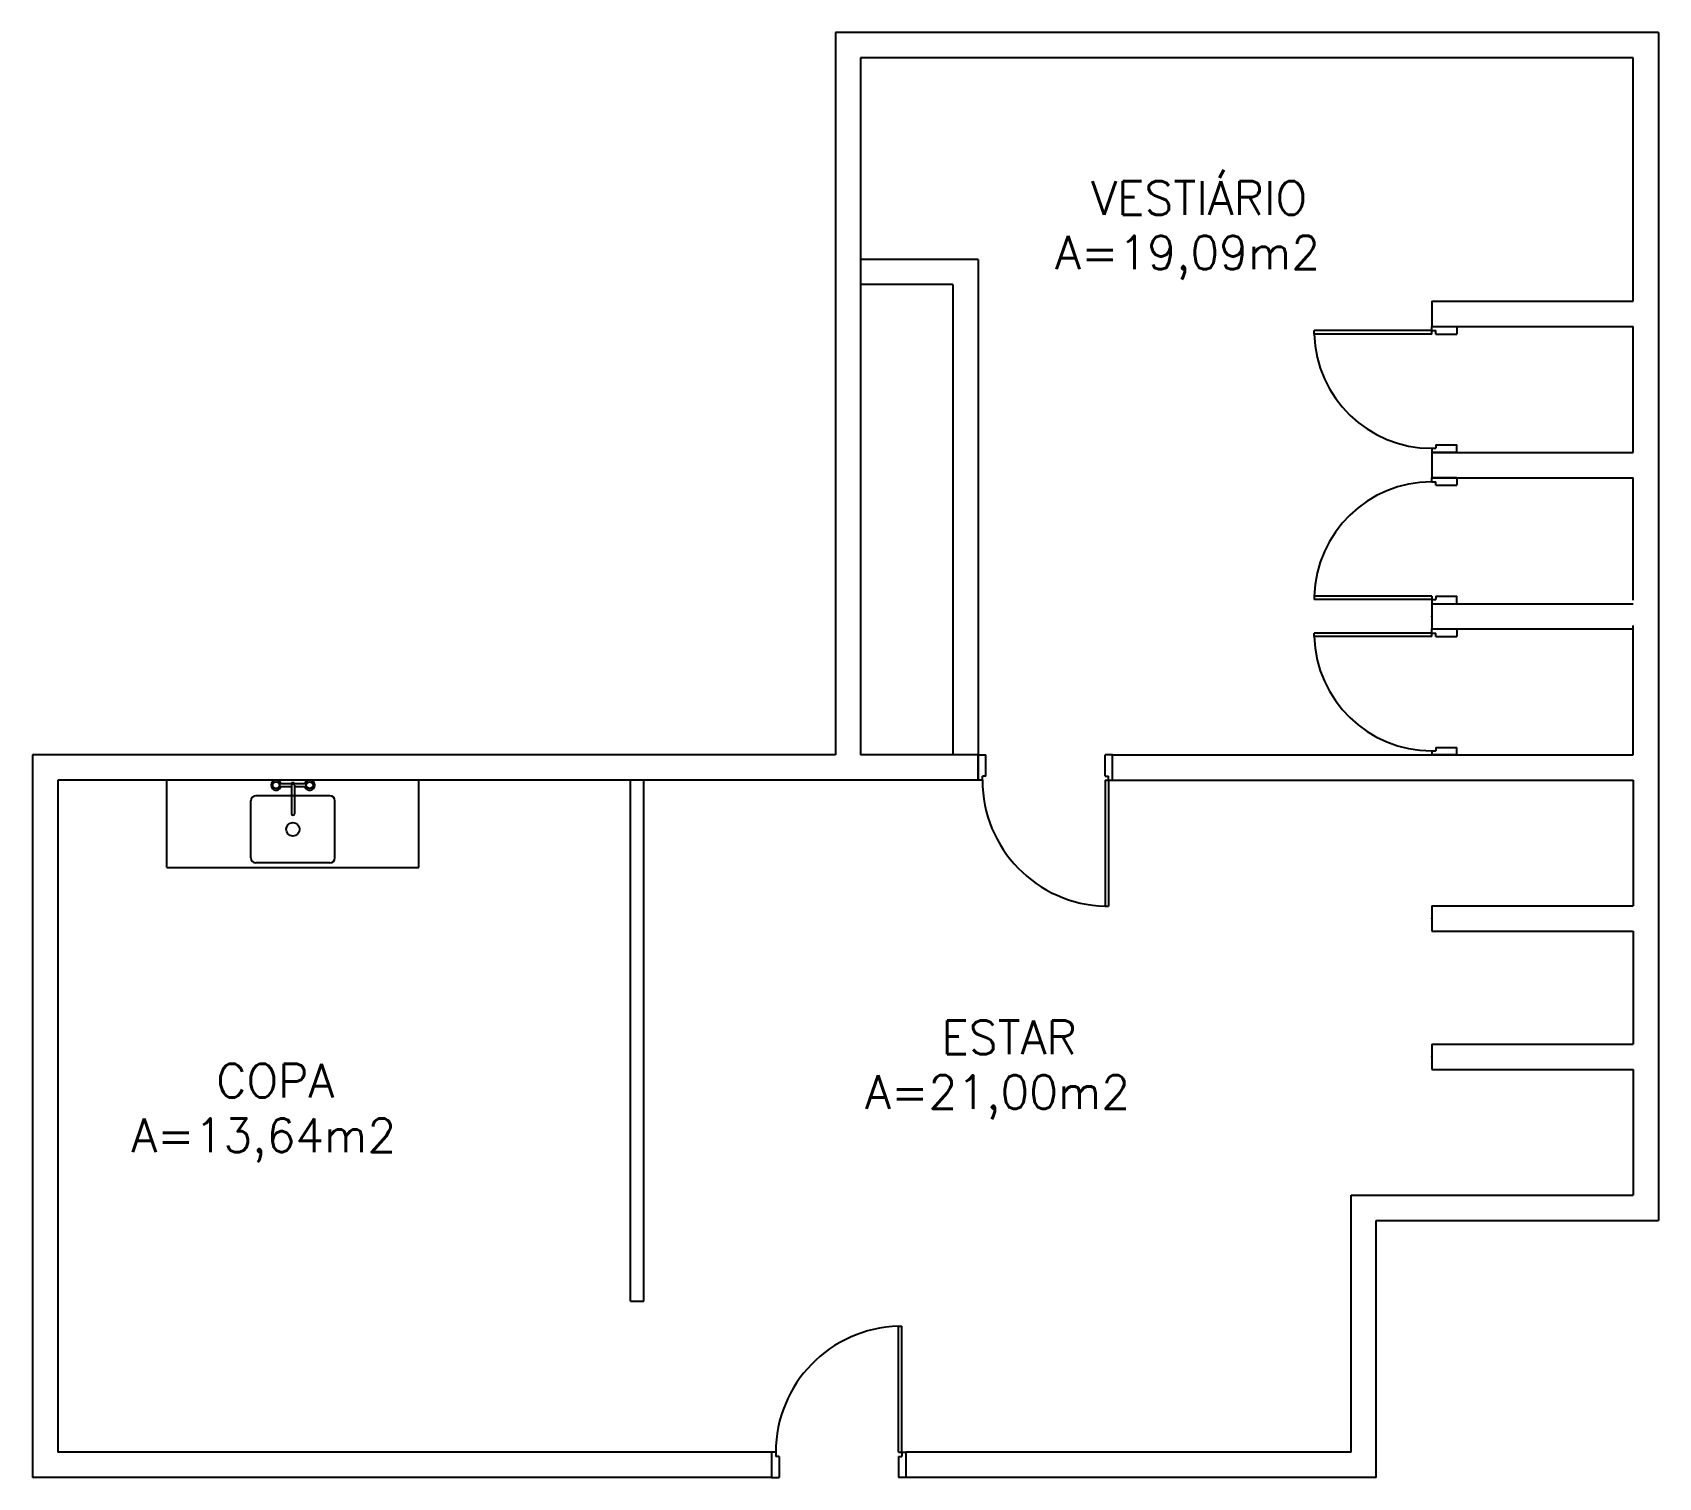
# Model space of a CAD drawing. Extents: x -9776 to 427, y 104 to 15129.
# Drawn here: x 366.92 to 376.6, y 103.88 to 112.48 of the extents above; entities that cross this region are included whole.
import ezdxf
from ezdxf.enums import TextEntityAlignment as Align

# ---------------------------------------------------------------- set-up
doc = ezdxf.new("R2010")
doc.units = 0
doc.header["$MEASUREMENT"] = 0
for name, color, linetype in [('1', 1, 'CONTINUOUS'), ('2', 2, 'CONTINUOUS'), ('3', 3, 'CONTINUOUS'), ('ALVENARIA', 2, 'CONTINUOUS'), ('TEXTO', 2, 'CONTINUOUS'), ('ÁREA', 2, 'CONTINUOUS')]:
    doc.layers.add(name, color=color, linetype=linetype)
doc.styles.add('UNB-100', font='simplex.shx', dxfattribs={"height": 0.2})

msp = doc.modelspace()

# ---------------------------------------------------------------- texts
at = {"layer": 'TEXTO', "linetype": 'Continuous', "style": 'UNB-100'}
for s, p in [('VESTIÁRIO', (373.8641, 111.3995)), ('ESTAR', (372.7326, 106.403)), ('COPA', (368.3637, 106.1457))]:
    msp.add_text(s, height=0.2, dxfattribs=at).set_placement(p, align=Align.CENTER)
at = {"layer": 'ÁREA', "linetype": 'Continuous', "style": 'UNB-100'}
for s, p in [('A=19,09m2', (373.0066, 111.0743)), ('A=21,00m2', (371.8751, 106.0779)), ('A=13,64m2', (367.5062, 105.8205))]:
    msp.add_text(s, height=0.2, dxfattribs=at).set_placement(p)

# ---------------------------------------------------------------- blocks, each defined once
blk = doc.blocks.new('A$C5A445189')
at = {"layer": '1'}
for p, q in [((0.47, 0.4), (0.03, 0.4)), ((0.1673, 0.4719), (0.2393, 0.4719)), ((0.1673, 0.4539), (0.241, 0.4539)), ((0.241, 0.4629), (0.241, 0.2929)), ((0.259, 0.4629), (0.259, 0.2929)), ((0.259, 0.4539), (0.3327, 0.4539)), ((0.2607, 0.4719), (0.3327, 0.4719)), ((0, 0.03), (0, 0.37)), ((0.5, 0.03), (0.5, 0.37)), ((0.47, 0), (0.03, 0))]:
    blk.add_line(p, q, dxfattribs=at)
for centre, radius in [((0.15, 0.4629), 0.02), ((0.35, 0.4629), 0.02), ((0.25, 0.2), 0.04)]:
    blk.add_circle(centre, radius, dxfattribs=at)
for centre, radius, start, end in [((0.15, 0.4629), 0.03, 19.47122, 340.52878), ((0.35, 0.4629), 0.03, 199.47122, 160.52878), ((0.03, 0.37), 0.03, 90, 180), ((0.25, 0.4629), 0.014, 40.0052, 139.9948), ((0.25, 0.4629), 0.009, 0, 180), ((0.47, 0.37), 0.03, 0, 90), ((0.25, 0.2929), 0.009, 180, 360), ((0.03, 0.03), 0.03, 180, 270), ((0.47, 0.03), 0.03, 270, 0)]:
    blk.add_arc(centre, radius, start, end, dxfattribs=at)
blk = doc.blocks.new('A$C74345B8E')
at = {"layer": '1'}
blk.add_arc((0.775, 0.15), 0.75, 91.52807, 180, dxfattribs=at)
at = {"layer": '2'}
for p, q in [((0.755, 0.15), (0.755, 0.8997)), ((0.755, 0.8997), (0.775, 0.8997)), ((0.775, 0.15), (0.775, 0.8997)), ((0.025, 0.15), (0, 0.15)), ((0, 0.15), (0, 0)), ((0.025, 0.15), (0.025, 0.125)), ((0.045, 0.125), (0.025, 0.125)), ((0.045, 0.125), (0.045, 0)), ((0.755, 0.15), (0.775, 0.15)), ((0.755, 0.125), (0.755, 0)), ((0.755, 0.125), (0.775, 0.125)), ((0.775, 0.15), (0.8, 0.15)), ((0.775, 0.15), (0.775, 0.125)), ((0.8, 0.15), (0.8, 0)), ((0, 0), (0.045, 0)), ((0.8, 0), (0.755, 0))]:
    blk.add_line(p, q, dxfattribs=at)
blk = doc.blocks.new('A$C546406C8')
at = {"layer": '1'}
blk.add_arc((0.775, 0.7497), 0.75, 180, 268.47193, dxfattribs=at)
at = {"layer": '2'}
for p, q in [((0, 0.8997), (0, 0.7497)), ((0, 0.7497), (0, 0.8997)), ((0, 0.8997), (0.045, 0.8997)), ((0.045, 0.7747), (0.045, 0.8997)), ((0.755, 0.7747), (0.755, 0.8997)), ((0.8, 0.8997), (0.755, 0.8997)), ((0.8, 0.7497), (0.8, 0.8997)), ((0.045, 0.7747), (0.025, 0.7747)), ((0.025, 0.7497), (0.025, 0.7747)), ((0.755, 0.7747), (0.775, 0.7747)), ((0.775, 0.7497), (0.775, 0.7747)), ((0.025, 0.7497), (0, 0.7497)), ((0.755, 0.7497), (0.755, 0)), ((0.755, 0.7497), (0.775, 0.7497)), ((0.775, 0.7497), (0.775, 0)), ((0.775, 0.7497), (0.8, 0.7497)), ((0.755, 0), (0.775, 0))]:
    blk.add_line(p, q, dxfattribs=at)
blk = doc.blocks.new('A$C1DAE1E1D')
at = {"layer": '1'}
blk.add_arc((0.7002, 0.7252), 0.7002, 181.6368, 270, dxfattribs=at)
at = {"layer": '2'}
for p, q in [((0.7002, 0.7252), (0, 0.7252)), ((0, 0.7052), (0, 0.7252)), ((0.7002, 0.7052), (0, 0.7052)), ((0.7002, 0.7252), (0.7002, 0.7502)), ((0.7002, 0.7502), (0.8502, 0.7502)), ((0.7002, 0.7052), (0.7002, 0.7252)), ((0.7002, 0.7252), (0.7252, 0.7252)), ((0.7252, 0.7052), (0.7252, 0.7252)), ((0.7252, 0.7052), (0.8502, 0.7052)), ((0.8502, 0.7502), (0.8502, 0.7052)), ((0.7002, 0.025), (0.7002, 0)), ((0.7002, 0.025), (0.7252, 0.025)), ((0.8502, 0), (0.7002, 0)), ((0.7002, 0), (0.8502, 0)), ((0.7252, 0.045), (0.8502, 0.045)), ((0.7252, 0.045), (0.7252, 0.025)), ((0.8502, 0), (0.8502, 0.045))]:
    blk.add_line(p, q, dxfattribs=at)
blk = doc.blocks.new('A$C34641248')
at = {"layer": '1'}
blk.add_arc((0.7002, 0.025), 0.7002, 90, 178.3632, dxfattribs=at)
at = {"layer": '2'}
for p, q in [((0.8502, 0.7502), (0.7002, 0.7502)), ((0.7002, 0.7252), (0.7002, 0.7502)), ((0.7002, 0.7502), (0.8502, 0.7502)), ((0.7002, 0.7252), (0.7252, 0.7252)), ((0.7252, 0.7052), (0.7252, 0.7252)), ((0.7252, 0.7052), (0.8502, 0.7052)), ((0.8502, 0.7502), (0.8502, 0.7052)), ((0.7002, 0.045), (0, 0.045)), ((0, 0.045), (0, 0.025)), ((0.7002, 0.025), (0, 0.025)), ((0.7002, 0.045), (0.7002, 0.025)), ((0.7002, 0.025), (0.7002, 0)), ((0.7002, 0.025), (0.7252, 0.025)), ((0.7002, 0), (0.8502, 0)), ((0.7252, 0.045), (0.8502, 0.045)), ((0.7252, 0.045), (0.7252, 0.025)), ((0.8502, 0), (0.8502, 0.045))]:
    blk.add_line(p, q, dxfattribs=at)

# ---------------------------------------------------------------- linework, layer by layer
at = {"layer": '2'}
for p, q in [((367.7184, 107.5136), (367.7184, 108.0336)), ((369.2184, 107.5136), (369.2184, 108.0336)), ((370.4784, 104.9336), (370.4784, 108.0336)), ((370.5584, 104.9336), (370.5584, 108.0336)), ((367.7184, 107.5136), (369.2184, 107.5136)), ((370.4784, 104.9336), (370.5584, 104.9336))]:
    msp.add_line(p, q, dxfattribs=at)
at = {"layer": '3'}
msp.add_point((375.2484, 109.0088), dxfattribs=at)
at = {"layer": 'ALVENARIA'}
for p, q in [((376.5984, 112.4836), (371.6984, 112.4836)), ((371.6984, 112.4836), (371.6984, 108.1836)), ((376.5984, 112.4836), (376.5984, 105.4136)), ((376.4484, 112.3336), (371.8484, 112.3336)), ((371.8484, 112.3336), (371.8484, 108.1836)), ((376.4484, 110.8842), (376.4484, 112.3336)), ((375.2484, 110.8842), (376.4484, 110.8842)), ((375.2484, 110.8842), (375.2484, 110.7342)), ((375.2484, 110.7342), (376.4484, 110.7342)), ((376.4484, 109.984), (376.4484, 110.7342)), ((375.2484, 109.984), (376.4484, 109.984)), ((375.2484, 109.984), (375.2484, 109.834)), ((375.2484, 109.834), (376.4484, 109.834)), ((376.4484, 109.1053), (376.4484, 109.834)), ((375.2484, 109.0838), (376.4484, 109.0838)), ((375.2484, 109.0838), (375.2484, 108.9338)), ((375.2484, 108.9338), (376.4484, 108.9338)), ((376.4484, 108.1836), (376.4484, 108.9553)), ((371.6984, 108.1836), (366.9184, 108.1836)), ((366.9184, 108.1836), (366.9184, 103.8836)), ((372.5484, 108.1836), (371.8484, 108.1836)), ((372.5484, 108.0336), (372.5484, 108.1836)), ((373.3484, 108.1836), (376.4484, 108.1836)), ((373.3484, 108.0336), (373.3484, 108.1836)), ((372.5484, 108.0336), (367.0684, 108.0336)), ((367.0684, 108.0336), (367.0684, 104.0336)), ((373.3484, 108.0336), (376.4484, 108.0336)), ((376.4484, 108.0336), (376.4484, 107.2853)), ((375.2484, 107.2853), (375.2484, 107.1353)), ((375.2484, 107.2853), (376.4484, 107.2853)), ((375.2484, 107.1353), (376.4484, 107.1353)), ((376.4484, 107.1353), (376.4484, 106.4619)), ((375.2484, 106.4619), (375.2484, 106.3119)), ((375.2484, 106.4619), (376.4484, 106.4619)), ((375.2484, 106.3119), (376.4484, 106.3119)), ((376.4484, 106.3119), (376.4484, 105.5636)), ((374.7684, 104.0336), (374.7684, 105.5636)), ((374.7684, 105.5636), (376.4484, 105.5636)), ((374.9184, 103.8836), (374.9184, 105.4136)), ((374.9184, 105.4136), (376.5984, 105.4136)), ((371.3184, 104.0336), (367.0684, 104.0336)), ((371.3184, 104.0336), (371.3184, 103.8836)), ((374.7684, 104.0336), (372.1184, 104.0336)), ((372.1184, 104.0336), (372.1184, 103.8836)), ((371.3184, 103.8836), (366.9184, 103.8836)), ((374.9184, 103.8836), (372.1184, 103.8836))]:
    msp.add_line(p, q, dxfattribs=at)
at = {"layer": 'ALVENARIA', "color": 1}
for p, q in [((372.5484, 111.1336), (371.8484, 111.1336)), ((372.5484, 111.1336), (372.5484, 108.0336)), ((372.3984, 110.9836), (371.8484, 110.9836)), ((372.3984, 110.9836), (372.3984, 108.1836))]:
    msp.add_line(p, q, dxfattribs=at)
at = {"layer": 'ALVENARIA'}
for p in [(375.2484, 107.2103), (375.2484, 106.3869)]:
    msp.add_point(p, dxfattribs=at)

# ---------------------------------------------------------------- block references
at = {"layer": '3'}
for name, p in [('A$C1DAE1E1D', (374.5485, 109.984)), ('A$C34641248', (374.5482, 109.0838)), ('A$C1DAE1E1D', (374.5485, 108.1836)), ('A$C546406C8', (372.5484, 107.2839)), ('A$C5A445189', (368.2184, 107.5414)), ('A$C74345B8E', (371.3184, 103.8836))]:
    msp.add_blockref(name, p, dxfattribs=at)

msp.set_redraw_order([(e.dxf.handle, doc.entitydb.next_handle()) for e in msp.query("TEXT MTEXT ATTDEF DIMENSION ARC_DIMENSION")])  # texts and dimensions are drawn at this point

doc.saveas('drawing.dxf')
